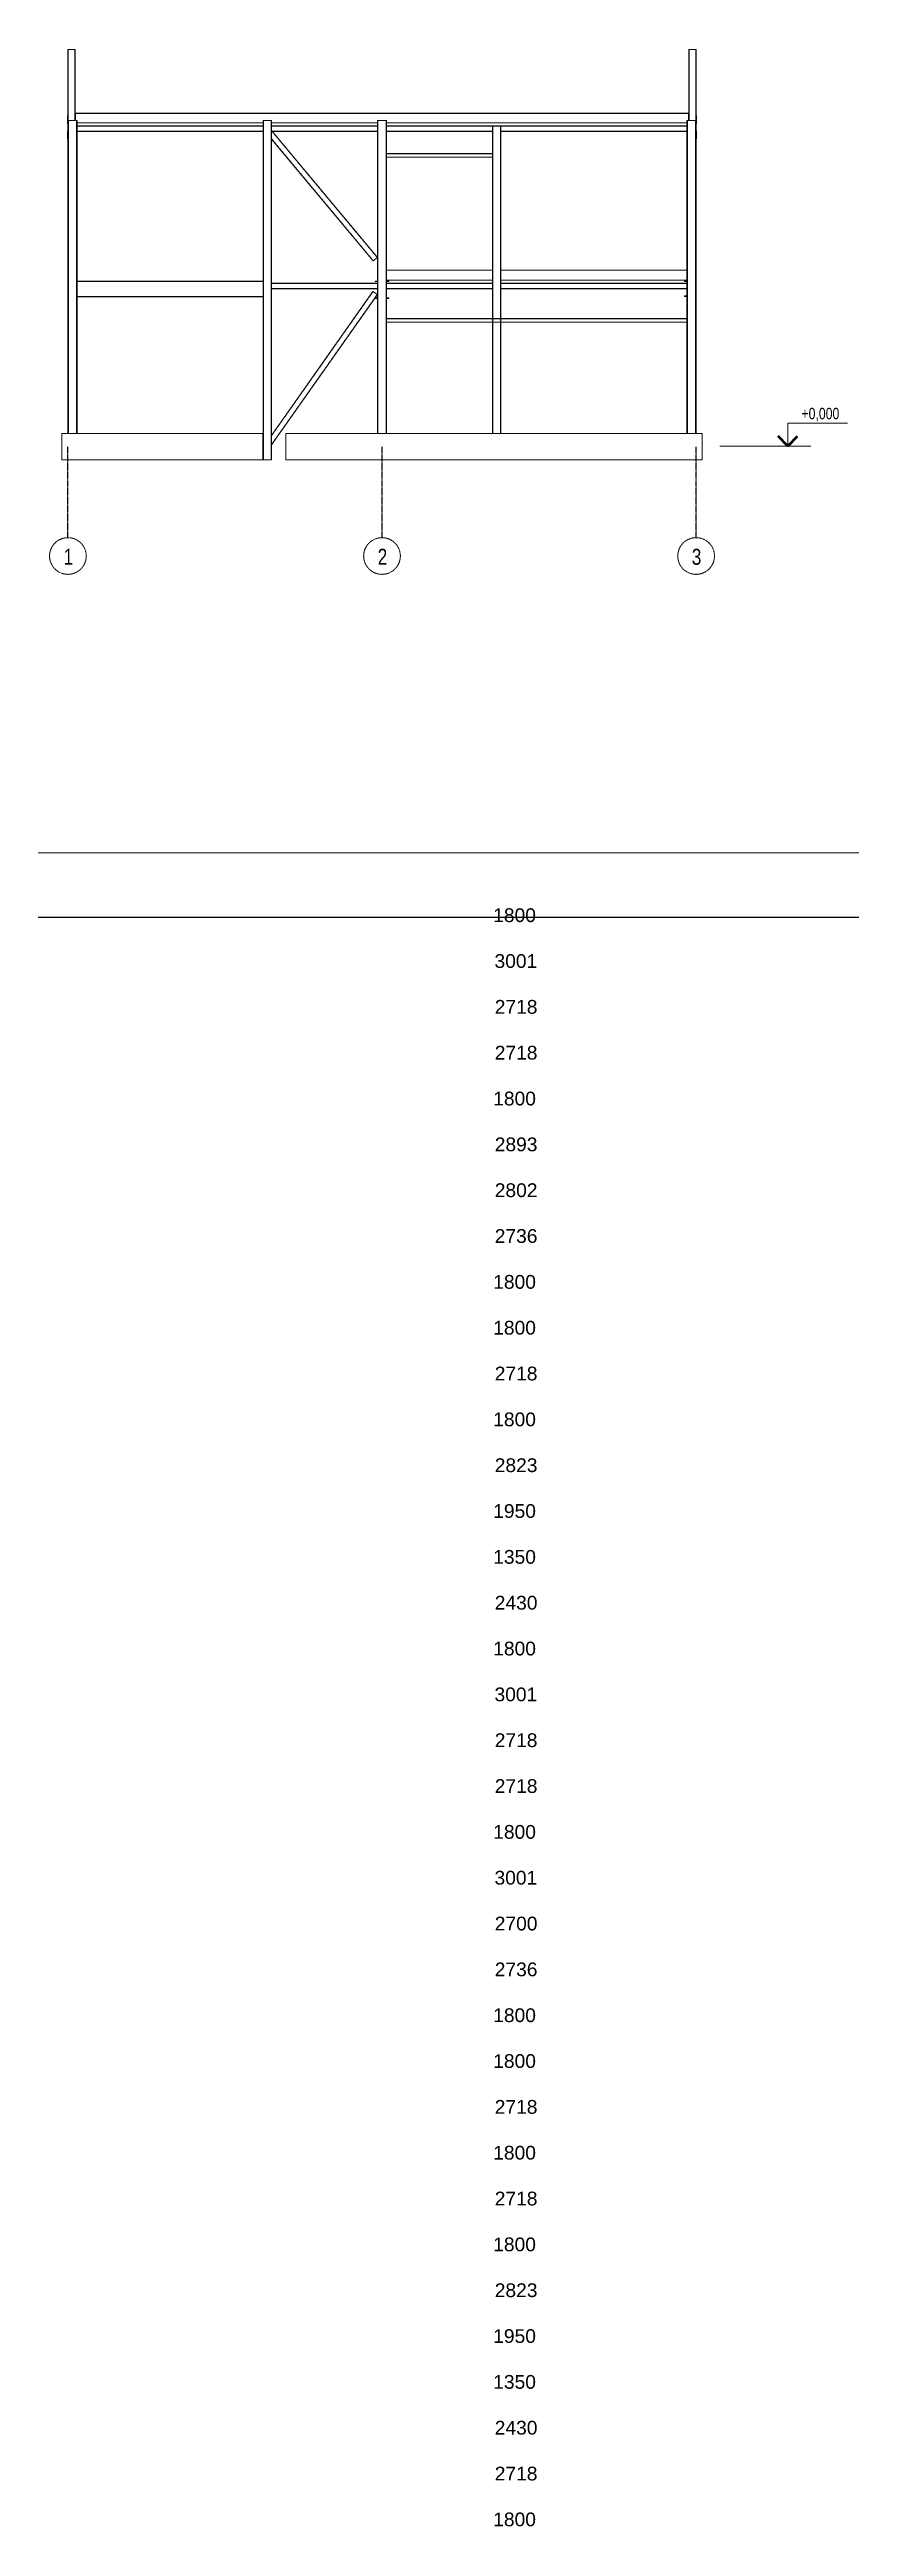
# Model space of a CAD drawing. Header units: millimetres. Extents: x 1117013 to 3394463, y -717780 to -102922.
# Drawn here: x 1178786 to 1196186, y -624359 to -570318 of the extents above; entities that cross this region are included whole.
import ezdxf

# ---------------------------------------------------------------- set-up
doc = ezdxf.new("R2010")
doc.units = ezdxf.units.MM
for name, pattern in [('ADSK_Линия сетки', [21, 12, -3, 3, -3]), ('ADSK_Невидимые', [5, 3, -2]), ('CENTERX2', [4, 2.5, -0.5, 0.5, -0.5])]:
    doc.linetypes.add(name, pattern=pattern)
for name, color, linetype, lineweight in [('0003-Основная тонкая 0.13', 9, 'Continuous', 13), ('0003-Размеры и выноски', 4, 'Continuous', 25), ('01-Основная толстая', 7, 'Continuous', 50), ('Аннотация', 7, 'Continuous', 20), ('Каркас', 7, 'Continuous', 18), ('Несущие колонны', 7, 'Continuous', 18), ('Отметки', 7, 'Continuous', 9), ('Стены', 7, 'Continuous', 18)]:
    doc.layers.add(name, color=color, linetype=linetype, lineweight=lineweight)
doc.layers.add('Оси', color=1, linetype='CENTERX2')
doc.styles.add('Century Gothic', font='GOTHIC.TTF', dxfattribs={"width": 0.8, "height": 250})
doc.styles.add('Century Gothic_1', font='GOTHIC.TTF', dxfattribs={"width": 0.8, "height": 500})
doc.styles.get("Standard").update_dxf_attribs({"font": 'arial.ttf'})

msp = doc.modelspace()

# ---------------------------------------------------------------- texts
at = {"layer": '01-Основная толстая'}
for s, p in [('1800', (1188460.6493, -589355.0752)), ('3001', (1188488.6848, -590355.0752)), ('2718', (1188494.0054, -591355.0752)), ('2718', (1188494.0054, -592355.0752)), ('1800', (1188460.6493, -593355.0752)), ('2893', (1188494.0054, -594355.0752)), ('2802', (1188494.0054, -595355.0752)), ('2736', (1188494.0054, -596355.0752)), ('1800', (1188460.6493, -597355.0752)), ('1800', (1188460.6493, -598355.0752)), ('2718', (1188494.0054, -599355.0752)), ('1800', (1188460.6493, -600355.0752)), ('2823', (1188494.0054, -601355.0752)), ('1950', (1188460.6493, -602355.0752)), ('1350', (1188460.6493, -603355.0752)), ('2430', (1188494.0054, -604355.0752)), ('1800', (1188460.6493, -605355.0752)), ('3001', (1188488.6848, -606355.0752)), ('2718', (1188494.0054, -607355.0752)), ('2718', (1188494.0054, -608355.0752)), ('1800', (1188460.6493, -609355.0752)), ('3001', (1188488.6848, -610355.0752)), ('2700', (1188494.0054, -611355.0752)), ('2736', (1188494.0054, -612355.0752)), ('1800', (1188460.6493, -613355.0752)), ('1800', (1188460.6493, -614355.0752)), ('2718', (1188494.0054, -615355.0752)), ('1800', (1188460.6493, -616355.0752)), ('2718', (1188494.0054, -617355.0752)), ('1800', (1188460.6493, -618355.0752)), ('2823', (1188494.0054, -619355.0752)), ('1950', (1188460.6493, -620355.0752)), ('1350', (1188460.6493, -621355.0752)), ('2430', (1188494.0054, -622355.0752)), ('2718', (1188494.0054, -623355.0752)), ('1800', (1188460.6493, -624355.0752))]:
    msp.add_text(s, height=300, dxfattribs=at).set_placement(p)
at = {"layer": 'Оси', "char_height": 350, "width": 269.367, "attachment_point": 3, "style": 'Century Gothic'}
for s, insert in [('\\fCentury Gothic|b0|i0|c204|p34|;\\W.8;1', (1179299.3437, -581210.4002)), ('\\fCentury Gothic|b0|i0|c204|p34|;\\W.8;2', (1186149.3437, -581210.4002)), ('\\fCentury Gothic|b0|i0|c204|p34|;\\W.8;3', (1192999.3437, -581210.4002))]:
    msp.add_mtext(s, dxfattribs=dict(at, insert=insert))
at = {"layer": 'Отметки', "lineweight": 20, "insert": (1196008.8365, -578135.5995), "char_height": 250, "width": 1014.868888, "attachment_point": 3, "line_spacing_factor": 0.984502, "style": 'Century Gothic_1'}
msp.add_mtext('+0,000', dxfattribs=at)

# ---------------------------------------------------------------- blocks, each defined once
blk = doc.blocks.new('ADSK_КолоннаНесущая_Труба_ГОСТ 30245-2003 - 200x200x10-1059750-КР_DWG_Ф_3-1')
at = {"layer": 'Несущие колонны'}
for p, q in [((-200, 7100), (-200, 270)), ((-200, 7100), (-186, 7100)), ((-186, 7100), (-14, 7100)), ((0, 270), (0, 7100))]:
    blk.add_line(p, q, dxfattribs=at)
at = {"layer": 'Несущие колонны', "linetype": 'ADSK_Невидимые'}
for p, q in [((-190, 7100), (-190, 270)), ((-10, 7100), (-10, 270))]:
    blk.add_line(p, q, dxfattribs=at)
blk = doc.blocks.new('ADSK_КолоннаНесущая_Труба_ГОСТ 30245-2003 - 200x200x10-V1-КР_DWG_Ф_3-1')
at = {"layer": 'Несущие колонны'}
for p, q in [((-13700, 7100), (-13700, 270)), ((-13686, 7100), (-13514, 7100)), ((-13514, 7100), (-13500, 7100)), ((-13500, 270), (-13500, 7100))]:
    blk.add_line(p, q, dxfattribs=at)
at = {"layer": 'Несущие колонны', "linetype": 'ADSK_Невидимые'}
for p, q in [((-13690, 7100), (-13690, 270)), ((-13510, 7100), (-13510, 270))]:
    blk.add_line(p, q, dxfattribs=at)
blk = doc.blocks.new('ADSK_КолоннаНесущая_Труба_ГОСТ 30245-2003 - 200x200x10-1059765-КР_DWG_Ф_3-1')
at = {"layer": 'Несущие колонны'}
for p, q in [((-6950, 7100), (-6950, 270)), ((-6950, 7100), (-6936, 7100)), ((-6936, 7100), (-6764, 7100)), ((-6764, 7100), (-6750, 7100)), ((-6750, 270), (-6750, 7100))]:
    blk.add_line(p, q, dxfattribs=at)
at = {"layer": 'Несущие колонны', "linetype": 'ADSK_Невидимые'}
for p, q in [((-6940, 7100), (-6940, 270)), ((-6760, 7100), (-6760, 270))]:
    blk.add_line(p, q, dxfattribs=at)
blk = doc.blocks.new('ADSK_Балка_Труба_ГОСТ 30245-2003 - 120x120x5-1068433-КР_DWG_Ф_3-1')
at = {"layer": 'Каркас'}
for p, q in [((-6950, 6985), (-13500, 6985)), ((-9440, 6865), (-13500, 6865)), ((-6950, 6865), (-9260, 6865)), ((-4440, 6985), (-6750, 6985)), ((-4440, 6865), (-6750, 6865)), ((-200, 6985), (-4260, 6985)), ((-200, 6865), (-4260, 6865))]:
    blk.add_line(p, q, dxfattribs=at)
at = {"layer": 'Каркас', "linetype": 'ADSK_Невидимые'}
for p, q in [((-9440, 6980), (-13500, 6980)), ((-9440, 6870), (-13500, 6870)), ((-6950, 6980), (-9260, 6980)), ((-6950, 6870), (-9260, 6870)), ((-4440, 6980), (-6750, 6980)), ((-4440, 6870), (-6750, 6870)), ((-200, 6980), (-4260, 6980)), ((-200, 6870), (-4260, 6870))]:
    blk.add_line(p, q, dxfattribs=at)
blk = doc.blocks.new('___Двутавр типа Ш _СТО АСЧМ 20-93__ Балка - 35Ш2-1101852-КР_DWG_Ф_3-1')
at = {"layer": 'Каркас'}
for p, q in [((-13445, 3600), (-13500, 3600)), ((-13500, 3586), (-13445, 3586)), ((-13445, 3274), (-13500, 3274)), ((-13500, 3260), (-13445, 3260)), ((-13445, 3586), (-13445, 3600)), ((-13445, 3260), (-13445, 3274))]:
    blk.add_line(p, q, dxfattribs=at)
blk = doc.blocks.new('___Двутавр типа Б _СТО АСЧМ 20-93__ Балка - 35Б1-1101854-КР_DWG_Ф_3-1')
at = {"layer": 'Каркас'}
for p, q in [((-13707, 7047), (-13707, 7212)), ((-13700, 7047), (-13707, 7047)), ((-13707, 7047), (-13707, 7038)), ((-13707, 7038), (-13700, 7038)), ((-13707, 6873), (-13707, 6712)), ((-13707, 6712), (-13707, 6703)), ((-13700, 6712), (-13707, 6712)), ((-13707, 6703), (-13700, 6703))]:
    blk.add_line(p, q, dxfattribs=at)
blk = doc.blocks.new('___Двутавр типа Б _СТО АСЧМ 20-93__ Балка - 35Б1-1101856-КР_DWG_Ф_3-1')
at = {"layer": 'Каркас'}
for p, q in [((7, 7047), (0, 7047)), ((0, 7038), (7, 7038)), ((7, 7212), (7, 7047)), ((7, 7038), (7, 7047)), ((7, 6712), (0, 6712)), ((0, 6703), (7, 6703)), ((7, 6712), (7, 6873)), ((7, 6703), (7, 6712))]:
    blk.add_line(p, q, dxfattribs=at)
blk = doc.blocks.new('ADSK_Балка_Труба_ГОСТ 30245-2003 - 80x80x5-1059801-КР_DWG_Ф_3-1')
at = {"layer": 'Каркас'}
for p, q in [((-13500, 2700), (-13500, 2780)), ((-6950, 2780), (-13500, 2780)), ((-6950, 2780), (-6950, 2700)), ((-6950, 2700), (-13500, 2700))]:
    blk.add_line(p, q, dxfattribs=at)
at = {"layer": 'Каркас', "linetype": 'ADSK_Невидимые'}
for p, q in [((-13500, 2775), (-6950, 2775)), ((-13500, 2705), (-6950, 2705))]:
    blk.add_line(p, q, dxfattribs=at)
blk = doc.blocks.new('ADSK_Балка_Труба_ГОСТ 30245-2003 - 80x80x5-1084454-КР_DWG_Ф_3-1')
at = {"layer": 'Каркас'}
for p, q in [((-9260, 6300), (-9260, 6380)), ((-6950, 6380), (-9260, 6380)), ((-6950, 6300), (-9260, 6300)), ((-6950, 6380), (-6950, 6300))]:
    blk.add_line(p, q, dxfattribs=at)
at = {"layer": 'Каркас', "linetype": 'ADSK_Невидимые'}
for p, q in [((-9260, 6375), (-6950, 6375)), ((-9260, 6305), (-6950, 6305))]:
    blk.add_line(p, q, dxfattribs=at)
blk = doc.blocks.new('SK_ПлитаПерекрытия_Пустотная - ПК 68-12-8-778387-КР_DWG_Ф_3-1')
at = {"layer": 'Каркас'}
for p, q in [((-9440, 3840), (-13500, 3840)), ((-6950, 3840), (-9260, 3840)), ((-13500, 3620), (-9440, 3620)), ((-9260, 3620), (-6950, 3620))]:
    blk.add_line(p, q, dxfattribs=at)
blk = doc.blocks.new('___Двутавр типа Ш _СТО АСЧМ 20-93__ Балка - 40Ш1-1101920-КР_DWG_Ф_3-1')
at = {"layer": 'Каркас'}
for p, q in [((-6950, 3600), (-7000, 3600)), ((-7000, 3600), (-7000, 3588)), ((-7000, 3588), (-6950, 3588)), ((-6701, 3600), (-6750, 3600)), ((-6750, 3588), (-6701, 3588)), ((-6701, 3588), (-6701, 3600)), ((-7000, 3230), (-7000, 3217)), ((-6950, 3230), (-7000, 3230)), ((-7000, 3217), (-6950, 3217)), ((-6701, 3230), (-6750, 3230)), ((-6750, 3217), (-6701, 3217)), ((-6701, 3217), (-6701, 3230))]:
    blk.add_line(p, q, dxfattribs=at)
blk = doc.blocks.new('ADSK_КолоннаНесущая_Труба_ГОСТ 30245-2003 - 180x180x8-1068407-КР_DWG_Ф_3-1')
at = {"layer": 'Несущие колонны', "linetype": 'ADSK_Невидимые'}
for p, q in [((-9432, 6980), (-9432, 270)), ((-9268, 6980), (-9268, 270))]:
    blk.add_line(p, q, dxfattribs=at)
blk = doc.blocks.new('ADSK_КолоннаНесущая_Труба_ГОСТ 30245-2003 - 180x180x8-1060239-КР_DWG_Ф_3-1')
at = {"layer": 'Несущие колонны'}
for p, q in [((-4440, 7100), (-4440, -300)), ((-4440, 7100), (-4428, 7100)), ((-4428, 7100), (-4272, 7100)), ((-4272, 7100), (-4260, 7100)), ((-4260, -300), (-4260, 7100)), ((-4428, -300), (-4440, -300)), ((-4272, -300), (-4428, -300)), ((-4260, -300), (-4272, -300))]:
    blk.add_line(p, q, dxfattribs=at)
at = {"layer": 'Несущие колонны', "linetype": 'ADSK_Невидимые'}
for p, q in [((-4432, 7100), (-4432, -300)), ((-4268, 7100), (-4268, -300))]:
    blk.add_line(p, q, dxfattribs=at)
blk = doc.blocks.new('ADSK_КолоннаНесущая_Труба_ГОСТ 30245-2003 - 160x160x6-888300-КР_DWG_Ф_3-1')
at = {"layer": 'Несущие колонны'}
for p, q in [((-160, 8650), (-160, 7100)), ((-160, 8650), (-150, 8650)), ((-150, 8650), (-10, 8650)), ((-10, 8650), (0, 8650)), ((0, 7100), (0, 8650)), ((-10, 7100), (-150, 7100)), ((0, 7100), (-10, 7100))]:
    blk.add_line(p, q, dxfattribs=at)
at = {"layer": 'Несущие колонны', "linetype": 'ADSK_Невидимые'}
for p, q in [((-154, 8650), (-154, 7100)), ((-6, 8650), (-6, 7100))]:
    blk.add_line(p, q, dxfattribs=at)
blk = doc.blocks.new('ADSK_КолоннаНесущая_Труба_ГОСТ 30245-2003 - 160x160x6-V2-КР_DWG_Ф_3-1')
at = {"layer": 'Несущие колонны'}
for p, q in [((-13700, 8650), (-13700, 7100)), ((-13700, 8650), (-13690, 8650)), ((-13690, 8650), (-13550, 8650)), ((-13550, 8650), (-13540, 8650)), ((-13540, 7100), (-13540, 8650)), ((-13690, 7100), (-13700, 7100)), ((-13550, 7100), (-13690, 7100))]:
    blk.add_line(p, q, dxfattribs=at)
at = {"layer": 'Несущие колонны', "linetype": 'ADSK_Невидимые'}
for p, q in [((-13694, 8650), (-13694, 7100)), ((-13546, 8650), (-13546, 7100))]:
    blk.add_line(p, q, dxfattribs=at)
blk = doc.blocks.new('ADSK_Балка_Труба_ГОСТ 30245-2003 - 120x120x5-1075071-КР_DWG_Ф_3-1')
at = {"layer": 'Каркас'}
for p, q in [((-9440, 3550), (-13500, 3550)), ((-9440, 3430), (-13500, 3430)), ((-6950, 3550), (-9260, 3550)), ((-6950, 3430), (-9260, 3430)), ((-4440, 3550), (-6750, 3550)), ((-4440, 3430), (-6750, 3430))]:
    blk.add_line(p, q, dxfattribs=at)
at = {"layer": 'Каркас', "linetype": 'ADSK_Невидимые'}
for p, q in [((-13500, 3545), (-9440, 3545)), ((-13500, 3435), (-9440, 3435)), ((-9260, 3545), (-6950, 3545)), ((-9260, 3435), (-6950, 3435)), ((-6750, 3545), (-4440, 3545)), ((-6750, 3435), (-4440, 3435))]:
    blk.add_line(p, q, dxfattribs=at)
blk = doc.blocks.new('ADSK_Балка_Швеллер_ПолкиПараллельные_ГОСТ8240-97 - 20П-1102076-КР_DWG_Ф_3-1')
at = {"layer": 'Каркас'}
for p, q in [((-13533, 7253), (-13533, 7260)), ((-167, 7260), (-13533, 7260)), ((-13533, 7100), (-13533, 7253)), ((-13533, 7253), (-167, 7253)), ((-6950, 7054), (-13500, 7054)), ((-4440, 7054), (-6750, 7054)), ((-200, 7054), (-4260, 7054)), ((-167, 7260), (-167, 7253)), ((-167, 7253), (-167, 7100))]:
    blk.add_line(p, q, dxfattribs=at)
blk = doc.blocks.new('___Двутавр типа Б _СТО АСЧМ 20-93__ Балка - 35Б1-1102084-КР_DWG_Ф_3-1')
at = {"layer": 'Каркас'}
for p, q in [((-200, 3600), (-4260, 3600)), ((-200, 3591), (-4260, 3591)), ((-4260, 3263), (-200, 3263)), ((-200, 3254), (-4260, 3254)), ((-200, 3600), (-200, 3591)), ((-200, 3263), (-200, 3254))]:
    blk.add_line(p, q, dxfattribs=at)
blk = doc.blocks.new('ADSK_Балка_Труба_ГОСТ 30245-2003 - 120x120x5-1109831-КР_DWG_Ф_3-1')
at = {"layer": 'Каркас'}
for p, q in [((-6750, 3303), (-6652, 3373)), ((-4440, 24), (-6750, 3303)), ((-4440, 232), (-6652, 3373))]:
    blk.add_line(p, q, dxfattribs=at)
at = {"layer": 'Каркас', "linetype": 'ADSK_Невидимые'}
for p, q in [((-4440, 32), (-6746, 3306)), ((-4440, 223), (-6656, 3370))]:
    blk.add_line(p, q, dxfattribs=at)
blk = doc.blocks.new('ADSK_Балка_Труба_ГОСТ 30245-2003 - 120x120x5-1110046-КР_DWG_Ф_3-1')
at = {"layer": 'Каркас'}
for p, q in [((-4440, 6886), (-6750, 4114)), ((-6658, 4037), (-4440, 6698)), ((-6658, 4037), (-6750, 4114))]:
    blk.add_line(p, q, dxfattribs=at)
at = {"layer": 'Каркас', "linetype": 'ADSK_Невидимые'}
for p, q in [((-6746, 4111), (-4440, 6878)), ((-6662, 4040), (-4440, 6706))]:
    blk.add_line(p, q, dxfattribs=at)
blk = doc.blocks.new('Ось сетки - Круг_Ø8 мм-6577-КР_DWG_Ф_3-1')
at = {"layer": 'Оси', "lineweight": 20}
for start, end in [(360, 180), (180, 360)]:
    blk.add_arc((0, -2400), 400, start, end, dxfattribs=at)
blk = doc.blocks.new('Высотные отметки - Стрелка вверх-5091-КР_DWG_Ф_3-1')
at = {"layer": 'Аннотация'}
for p, q in [((-15700, 500), (-17000, 500)), ((-15400, 0), (-16200, 0)), ((-15700, 0), (-15700, 500))]:
    blk.add_line(p, q, dxfattribs=at)
at = {"layer": 'Аннотация', "lineweight": 50}
for q in [(-15912, 212), (-15488, 212)]:
    blk.add_line((-15700, 0), q, dxfattribs=at)

# ---------------------------------------------------------------- linework, layer by layer
at = {"layer": '0003-Основная тонкая 0.13'}
msp.add_xline((1229924.4936, -587848.1432), (1, 0), dxfattribs=at)
at = {"layer": '0003-Размеры и выноски'}
msp.add_xline((1230227.1932, -589248.1432), (1, 0), dxfattribs=at)
at = {"layer": 'Несущие колонны'}
for p, q in [((1188445.6722, -578698.47), (1188445.6722, -571988.47)), ((1188457.6722, -571988.47), (1188445.6722, -571988.47)), ((1188613.6722, -571988.47), (1188457.6722, -571988.47)), ((1188625.6722, -571988.47), (1188613.6722, -571988.47)), ((1188625.6722, -571988.47), (1188625.6722, -578698.47))]:
    msp.add_line(p, q, dxfattribs=at)
at = {"layer": 'Оси', "linetype": 'ADSK_Линия сетки'}
for p, q in [((1179185.6722, -580968.47), (1179185.6722, -578988.47)), ((1186035.6722, -580968.47), (1186035.6722, -578988.47)), ((1192885.6722, -580968.47), (1192885.6722, -578988.47))]:
    msp.add_line(p, q, dxfattribs=at)
at = {"layer": 'Отметки', "lineweight": 20}
for p, q in [((1193399.5419, -578968.47), (1193657.8, -578968.47)), ((1193657.8, -578968.47), (1194885.9745, -578968.47))]:
    msp.add_line(p, q, dxfattribs=at)
at = {"layer": 'Стены'}
for p, q in [((1179055.6722, -579268.47), (1179055.6722, -578698.47)), ((1179055.6722, -578698.47), (1183435.6722, -578698.47)), ((1183435.6722, -578698.47), (1183435.6722, -579268.47)), ((1183935.6722, -579268.47), (1183935.6722, -578698.47)), ((1183935.6722, -578698.47), (1193015.6722, -578698.47)), ((1193015.6722, -579268.47), (1193015.6722, -578698.47)), ((1183435.6722, -579268.47), (1179055.6722, -579268.47)), ((1193015.6722, -579268.47), (1183935.6722, -579268.47))]:
    msp.add_line(p, q, dxfattribs=at)

# ---------------------------------------------------------------- block references
at = {"layer": 'Аннотация', "xscale": -1}
msp.add_blockref('Высотные отметки - Стрелка вверх-5091-КР_DWG_Ф_3-1', (1179185.6722, -578968.47), dxfattribs=at)
at = {"layer": 'Каркас', "xscale": -1}
for name in ['ADSK_Балка_Швеллер_ПолкиПараллельные_ГОСТ8240-97 - 20П-1102076-КР_DWG_Ф_3-1', '___Двутавр типа Б _СТО АСЧМ 20-93__ Балка - 35Б1-1101856-КР_DWG_Ф_3-1', 'ADSK_Балка_Труба_ГОСТ 30245-2003 - 120x120x5-1068433-КР_DWG_Ф_3-1', 'ADSK_Балка_Труба_ГОСТ 30245-2003 - 120x120x5-1110046-КР_DWG_Ф_3-1', '___Двутавр типа Б _СТО АСЧМ 20-93__ Балка - 35Б1-1101854-КР_DWG_Ф_3-1', 'ADSK_Балка_Труба_ГОСТ 30245-2003 - 80x80x5-1084454-КР_DWG_Ф_3-1', '___Двутавр типа Б _СТО АСЧМ 20-93__ Балка - 35Б1-1102084-КР_DWG_Ф_3-1', 'ADSK_Балка_Труба_ГОСТ 30245-2003 - 120x120x5-1075071-КР_DWG_Ф_3-1', '___Двутавр типа Ш _СТО АСЧМ 20-93__ Балка - 40Ш1-1101920-КР_DWG_Ф_3-1', 'SK_ПлитаПерекрытия_Пустотная - ПК 68-12-8-778387-КР_DWG_Ф_3-1', '___Двутавр типа Ш _СТО АСЧМ 20-93__ Балка - 35Ш2-1101852-КР_DWG_Ф_3-1', 'ADSK_Балка_Труба_ГОСТ 30245-2003 - 120x120x5-1109831-КР_DWG_Ф_3-1', 'ADSK_Балка_Труба_ГОСТ 30245-2003 - 80x80x5-1059801-КР_DWG_Ф_3-1']:
    msp.add_blockref(name, (1179185.6722, -578968.47), dxfattribs=at)
at = {"layer": 'Несущие колонны', "xscale": -1}
for name in ['ADSK_КолоннаНесущая_Труба_ГОСТ 30245-2003 - 160x160x6-888300-КР_DWG_Ф_3-1', 'ADSK_КолоннаНесущая_Труба_ГОСТ 30245-2003 - 160x160x6-V2-КР_DWG_Ф_3-1', 'ADSK_КолоннаНесущая_Труба_ГОСТ 30245-2003 - 200x200x10-1059750-КР_DWG_Ф_3-1', 'ADSK_КолоннаНесущая_Труба_ГОСТ 30245-2003 - 180x180x8-1060239-КР_DWG_Ф_3-1', 'ADSK_КолоннаНесущая_Труба_ГОСТ 30245-2003 - 200x200x10-1059765-КР_DWG_Ф_3-1', 'ADSK_КолоннаНесущая_Труба_ГОСТ 30245-2003 - 200x200x10-V1-КР_DWG_Ф_3-1']:
    msp.add_blockref(name, (1179185.6722, -578968.47), dxfattribs=at)
at = {"layer": 'Несущие колонны', "linetype": 'ADSK_Невидимые', "xscale": -1}
msp.add_blockref('ADSK_КолоннаНесущая_Труба_ГОСТ 30245-2003 - 180x180x8-1068407-КР_DWG_Ф_3-1', (1179185.6722, -578968.47), dxfattribs=at)
at = {"layer": 'Оси', "lineweight": 20, "xscale": -1}
for p in [(1179185.6722, -578968.47), (1186035.6722, -578968.47), (1192885.6722, -578968.47)]:
    msp.add_blockref('Ось сетки - Круг_Ø8 мм-6577-КР_DWG_Ф_3-1', p, dxfattribs=at)

msp.set_redraw_order([(e.dxf.handle, doc.entitydb.next_handle()) for e in msp.query("TEXT MTEXT ATTDEF DIMENSION ARC_DIMENSION")])  # texts and dimensions are drawn at this point

doc.saveas('drawing.dxf')
